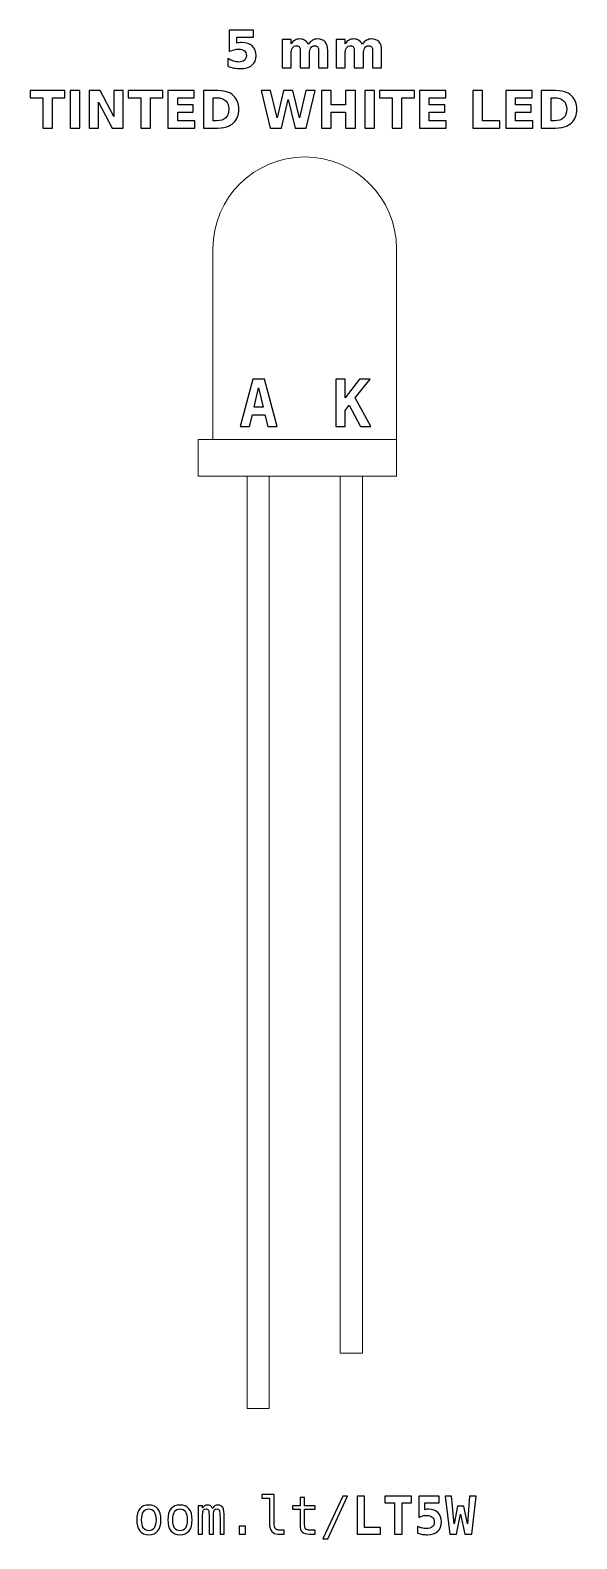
# Model space of a CAD drawing. Header units: centimetres. Extents: x -11.25 to -9.76, y -16.91 to -12.8.
import ezdxf

# ---------------------------------------------------------------- set-up
doc = ezdxf.new("R2010")
doc.units = ezdxf.units.CM
doc.header["$MEASUREMENT"] = 0
doc.layers.add('Layer 1', color=7, linetype='Continuous')

msp = doc.modelspace()

# ---------------------------------------------------------------- linework, layer by layer
at = {"layer": 'Layer 1', "color": 250, "lineweight": 20}
for points in [[(-10.79001, -14.01499), (-10.25001, -14.01499), (-10.25001, -13.91499), (-10.79001, -13.91499), (-10.79001, -14.01499)], [(-10.657, -16.55499), (-10.597, -16.55499), (-10.597, -14.01499), (-10.657, -14.01499), (-10.657, -16.55499)]]:
    msp.add_lwpolyline(points, close=True, dxfattribs=at)
at = {"layer": 'Layer 1', "color": 250}
for points, knots in [([(-10.70573, -12.7996), (-10.70573, -12.7996), (-10.63979, -12.7996), (-10.63979, -12.7996), (-10.63979, -12.7996), (-10.63979, -12.7996), (-10.63979, -12.8191), (-10.63979, -12.8191), (-10.63979, -12.8191), (-10.63979, -12.8191), (-10.68459, -12.8191), (-10.68459, -12.8191), (-10.68459, -12.8191), (-10.68459, -12.8191), (-10.68459, -12.83502), (-10.68459, -12.83502), (-10.68459, -12.83502), (-10.68257, -12.83448), (-10.68054, -12.83406), (-10.6785, -12.83375), (-10.6785, -12.83375), (-10.67645, -12.83344), (-10.67431, -12.8333), (-10.67212, -12.8333), (-10.67212, -12.8333), (-10.65957, -12.8333), (-10.64981, -12.83643), (-10.64282, -12.84271), (-10.64282, -12.84271), (-10.63584, -12.84897), (-10.63236, -12.85771), (-10.63236, -12.86891), (-10.63236, -12.86891), (-10.63236, -12.88003), (-10.63617, -12.88874), (-10.64376, -12.89504), (-10.64376, -12.89504), (-10.65136, -12.90132), (-10.66192, -12.90447), (-10.67542, -12.90447), (-10.67542, -12.90447), (-10.68125, -12.90447), (-10.68704, -12.9039), (-10.69275, -12.90278), (-10.69275, -12.90278), (-10.69847, -12.90165), (-10.70416, -12.89995), (-10.7098, -12.89765), (-10.7098, -12.89765), (-10.7098, -12.89765), (-10.7098, -12.87676), (-10.7098, -12.87676), (-10.7098, -12.87676), (-10.7042, -12.87999), (-10.69889, -12.88239), (-10.69386, -12.88398), (-10.69386, -12.88398), (-10.68882, -12.88561), (-10.68407, -12.88641), (-10.67963, -12.88641), (-10.67963, -12.88641), (-10.67318, -12.88641), (-10.66813, -12.88483), (-10.66443, -12.88168), (-10.66443, -12.88168), (-10.66074, -12.87855), (-10.65888, -12.8743), (-10.65888, -12.86891), (-10.65888, -12.86891), (-10.65888, -12.8635), (-10.66074, -12.85924), (-10.66443, -12.85612), (-10.66443, -12.85612), (-10.66813, -12.85299), (-10.67318, -12.85144), (-10.67963, -12.85144), (-10.67963, -12.85144), (-10.68344, -12.85144), (-10.68751, -12.85193), (-10.69181, -12.85292), (-10.69181, -12.85292), (-10.69614, -12.8539), (-10.70077, -12.85543), (-10.70573, -12.8575), (-10.70573, -12.8575), (-10.70573, -12.8575), (-10.70573, -12.7996), (-10.70573, -12.7996)], [0, 0, 0, 0, 0.0454545, 0.0454545, 0.0454545, 0.0454545, 0.0909091, 0.0909091, 0.0909091, 0.0909091, 0.1363636, 0.1363636, 0.1363636, 0.1363636, 0.1818182, 0.1818182, 0.1818182, 0.1818182, 0.2272727, 0.2272727, 0.2272727, 0.2272727, 0.2727273, 0.2727273, 0.2727273, 0.2727273, 0.3181818, 0.3181818, 0.3181818, 0.3181818, 0.3636364, 0.3636364, 0.3636364, 0.3636364, 0.4090909, 0.4090909, 0.4090909, 0.4090909, 0.4545455, 0.4545455, 0.4545455, 0.4545455, 0.5, 0.5, 0.5, 0.5, 0.5454545, 0.5454545, 0.5454545, 0.5454545, 0.5909091, 0.5909091, 0.5909091, 0.5909091, 0.6363636, 0.6363636, 0.6363636, 0.6363636, 0.6818182, 0.6818182, 0.6818182, 0.6818182, 0.7272727, 0.7272727, 0.7272727, 0.7272727, 0.7727273, 0.7727273, 0.7727273, 0.7727273, 0.8181818, 0.8181818, 0.8181818, 0.8181818, 0.8636364, 0.8636364, 0.8636364, 0.8636364, 0.9090909, 0.9090909, 0.9090909, 0.9090909, 0.9545455, 0.9545455, 0.9545455, 0.9545455, 1, 1, 1, 1]), ([(-10.49, -12.83812), (-10.48687, -12.83335), (-10.48318, -12.8297), (-10.47887, -12.82721), (-10.47887, -12.82721), (-10.47457, -12.82469), (-10.46987, -12.82345), (-10.46472, -12.82345), (-10.46472, -12.82345), (-10.45585, -12.82345), (-10.4491, -12.82618), (-10.44447, -12.83166), (-10.44447, -12.83166), (-10.43983, -12.83711), (-10.4375, -12.84506), (-10.4375, -12.85548), (-10.4375, -12.85548), (-10.4375, -12.85548), (-10.4375, -12.90247), (-10.4375, -12.90247), (-10.4375, -12.90247), (-10.4375, -12.90247), (-10.46232, -12.90247), (-10.46232, -12.90247), (-10.46232, -12.90247), (-10.46232, -12.90247), (-10.46232, -12.86223), (-10.46232, -12.86223), (-10.46232, -12.86223), (-10.46227, -12.86164), (-10.46225, -12.86103), (-10.46222, -12.86037), (-10.46222, -12.86037), (-10.4622, -12.85974), (-10.46218, -12.85882), (-10.46218, -12.85762), (-10.46218, -12.85762), (-10.46218, -12.85216), (-10.46297, -12.84819), (-10.4646, -12.84574), (-10.4646, -12.84574), (-10.4662, -12.84327), (-10.46878, -12.84205), (-10.47236, -12.84205), (-10.47236, -12.84205), (-10.47706, -12.84205), (-10.48066, -12.84398), (-10.48322, -12.84784), (-10.48322, -12.84784), (-10.48576, -12.85169), (-10.48708, -12.85727), (-10.48718, -12.86458), (-10.48718, -12.86458), (-10.48718, -12.86458), (-10.48718, -12.90247), (-10.48718, -12.90247), (-10.48718, -12.90247), (-10.48718, -12.90247), (-10.51199, -12.90247), (-10.51199, -12.90247), (-10.51199, -12.90247), (-10.51199, -12.90247), (-10.51199, -12.86223), (-10.51199, -12.86223), (-10.51199, -12.86223), (-10.51199, -12.85369), (-10.51272, -12.84819), (-10.5142, -12.84574), (-10.5142, -12.84574), (-10.51566, -12.84327), (-10.51827, -12.84205), (-10.52203, -12.84205), (-10.52203, -12.84205), (-10.52678, -12.84205), (-10.53043, -12.844), (-10.53299, -12.84788), (-10.53299, -12.84788), (-10.53555, -12.85176), (-10.53685, -12.85729), (-10.53685, -12.86451), (-10.53685, -12.86451), (-10.53685, -12.86451), (-10.53685, -12.90247), (-10.53685, -12.90247), (-10.53685, -12.90247), (-10.53685, -12.90247), (-10.56166, -12.90247), (-10.56166, -12.90247), (-10.56166, -12.90247), (-10.56166, -12.90247), (-10.56166, -12.82531), (-10.56166, -12.82531), (-10.56166, -12.82531), (-10.56166, -12.82531), (-10.53685, -12.82531), (-10.53685, -12.82531), (-10.53685, -12.82531), (-10.53685, -12.82531), (-10.53685, -12.83662), (-10.53685, -12.83662), (-10.53685, -12.83662), (-10.53381, -12.83224), (-10.53033, -12.82898), (-10.5264, -12.82676), (-10.5264, -12.82676), (-10.52248, -12.82455), (-10.51815, -12.82345), (-10.51342, -12.82345), (-10.51342, -12.82345), (-10.50811, -12.82345), (-10.50338, -12.82474), (-10.49931, -12.82731), (-10.49931, -12.82731), (-10.49522, -12.82989), (-10.49211, -12.83349), (-10.49, -12.83812)], [0, 0, 0, 0, 0.0344828, 0.0344828, 0.0344828, 0.0344828, 0.0689655, 0.0689655, 0.0689655, 0.0689655, 0.1034483, 0.1034483, 0.1034483, 0.1034483, 0.137931, 0.137931, 0.137931, 0.137931, 0.1724138, 0.1724138, 0.1724138, 0.1724138, 0.2068966, 0.2068966, 0.2068966, 0.2068966, 0.2413793, 0.2413793, 0.2413793, 0.2413793, 0.2758621, 0.2758621, 0.2758621, 0.2758621, 0.3103448, 0.3103448, 0.3103448, 0.3103448, 0.3448276, 0.3448276, 0.3448276, 0.3448276, 0.3793103, 0.3793103, 0.3793103, 0.3793103, 0.4137931, 0.4137931, 0.4137931, 0.4137931, 0.4482759, 0.4482759, 0.4482759, 0.4482759, 0.4827586, 0.4827586, 0.4827586, 0.4827586, 0.5172414, 0.5172414, 0.5172414, 0.5172414, 0.5517241, 0.5517241, 0.5517241, 0.5517241, 0.5862069, 0.5862069, 0.5862069, 0.5862069, 0.6206897, 0.6206897, 0.6206897, 0.6206897, 0.6551724, 0.6551724, 0.6551724, 0.6551724, 0.6896552, 0.6896552, 0.6896552, 0.6896552, 0.7241379, 0.7241379, 0.7241379, 0.7241379, 0.7586207, 0.7586207, 0.7586207, 0.7586207, 0.7931034, 0.7931034, 0.7931034, 0.7931034, 0.8275862, 0.8275862, 0.8275862, 0.8275862, 0.862069, 0.862069, 0.862069, 0.862069, 0.8965517, 0.8965517, 0.8965517, 0.8965517, 0.9310345, 0.9310345, 0.9310345, 0.9310345, 0.9655172, 0.9655172, 0.9655172, 0.9655172, 1, 1, 1, 1]), ([(-10.34296, -12.83812), (-10.33983, -12.83335), (-10.33614, -12.8297), (-10.33183, -12.82721), (-10.33183, -12.82721), (-10.32753, -12.82469), (-10.32283, -12.82345), (-10.31768, -12.82345), (-10.31768, -12.82345), (-10.30881, -12.82345), (-10.30206, -12.82618), (-10.29743, -12.83166), (-10.29743, -12.83166), (-10.29279, -12.83711), (-10.29046, -12.84506), (-10.29046, -12.85548), (-10.29046, -12.85548), (-10.29046, -12.85548), (-10.29046, -12.90247), (-10.29046, -12.90247), (-10.29046, -12.90247), (-10.29046, -12.90247), (-10.31528, -12.90247), (-10.31528, -12.90247), (-10.31528, -12.90247), (-10.31528, -12.90247), (-10.31528, -12.86223), (-10.31528, -12.86223), (-10.31528, -12.86223), (-10.31523, -12.86164), (-10.31521, -12.86103), (-10.31518, -12.86037), (-10.31518, -12.86037), (-10.31516, -12.85974), (-10.31514, -12.85882), (-10.31514, -12.85762), (-10.31514, -12.85762), (-10.31514, -12.85216), (-10.31593, -12.84819), (-10.31756, -12.84574), (-10.31756, -12.84574), (-10.31916, -12.84327), (-10.32174, -12.84205), (-10.32532, -12.84205), (-10.32532, -12.84205), (-10.33002, -12.84205), (-10.33362, -12.84398), (-10.33618, -12.84784), (-10.33618, -12.84784), (-10.33872, -12.85169), (-10.34004, -12.85727), (-10.34014, -12.86458), (-10.34014, -12.86458), (-10.34014, -12.86458), (-10.34014, -12.90247), (-10.34014, -12.90247), (-10.34014, -12.90247), (-10.34014, -12.90247), (-10.36495, -12.90247), (-10.36495, -12.90247), (-10.36495, -12.90247), (-10.36495, -12.90247), (-10.36495, -12.86223), (-10.36495, -12.86223), (-10.36495, -12.86223), (-10.36495, -12.85369), (-10.36568, -12.84819), (-10.36716, -12.84574), (-10.36716, -12.84574), (-10.36862, -12.84327), (-10.37123, -12.84205), (-10.37499, -12.84205), (-10.37499, -12.84205), (-10.37974, -12.84205), (-10.38339, -12.844), (-10.38595, -12.84788), (-10.38595, -12.84788), (-10.38851, -12.85176), (-10.38981, -12.85729), (-10.38981, -12.86451), (-10.38981, -12.86451), (-10.38981, -12.86451), (-10.38981, -12.90247), (-10.38981, -12.90247), (-10.38981, -12.90247), (-10.38981, -12.90247), (-10.41462, -12.90247), (-10.41462, -12.90247), (-10.41462, -12.90247), (-10.41462, -12.90247), (-10.41462, -12.82531), (-10.41462, -12.82531), (-10.41462, -12.82531), (-10.41462, -12.82531), (-10.38981, -12.82531), (-10.38981, -12.82531), (-10.38981, -12.82531), (-10.38981, -12.82531), (-10.38981, -12.83662), (-10.38981, -12.83662), (-10.38981, -12.83662), (-10.38677, -12.83224), (-10.38329, -12.82898), (-10.37936, -12.82676), (-10.37936, -12.82676), (-10.37544, -12.82455), (-10.37111, -12.82345), (-10.36638, -12.82345), (-10.36638, -12.82345), (-10.36107, -12.82345), (-10.35634, -12.82474), (-10.35227, -12.82731), (-10.35227, -12.82731), (-10.34818, -12.82989), (-10.34507, -12.83349), (-10.34296, -12.83812)], [0, 0, 0, 0, 0.0344828, 0.0344828, 0.0344828, 0.0344828, 0.0689655, 0.0689655, 0.0689655, 0.0689655, 0.1034483, 0.1034483, 0.1034483, 0.1034483, 0.137931, 0.137931, 0.137931, 0.137931, 0.1724138, 0.1724138, 0.1724138, 0.1724138, 0.2068966, 0.2068966, 0.2068966, 0.2068966, 0.2413793, 0.2413793, 0.2413793, 0.2413793, 0.2758621, 0.2758621, 0.2758621, 0.2758621, 0.3103448, 0.3103448, 0.3103448, 0.3103448, 0.3448276, 0.3448276, 0.3448276, 0.3448276, 0.3793103, 0.3793103, 0.3793103, 0.3793103, 0.4137931, 0.4137931, 0.4137931, 0.4137931, 0.4482759, 0.4482759, 0.4482759, 0.4482759, 0.4827586, 0.4827586, 0.4827586, 0.4827586, 0.5172414, 0.5172414, 0.5172414, 0.5172414, 0.5517241, 0.5517241, 0.5517241, 0.5517241, 0.5862069, 0.5862069, 0.5862069, 0.5862069, 0.6206897, 0.6206897, 0.6206897, 0.6206897, 0.6551724, 0.6551724, 0.6551724, 0.6551724, 0.6896552, 0.6896552, 0.6896552, 0.6896552, 0.7241379, 0.7241379, 0.7241379, 0.7241379, 0.7586207, 0.7586207, 0.7586207, 0.7586207, 0.7931034, 0.7931034, 0.7931034, 0.7931034, 0.8275862, 0.8275862, 0.8275862, 0.8275862, 0.862069, 0.862069, 0.862069, 0.862069, 0.8965517, 0.8965517, 0.8965517, 0.8965517, 0.9310345, 0.9310345, 0.9310345, 0.9310345, 0.9655172, 0.9655172, 0.9655172, 0.9655172, 1, 1, 1, 1]), ([(-11.24791, -12.96385), (-11.24791, -12.96385), (-11.15311, -12.96385), (-11.15311, -12.96385), (-11.15311, -12.96385), (-11.15311, -12.96385), (-11.15311, -12.98391), (-11.15311, -12.98391), (-11.15311, -12.98391), (-11.15311, -12.98391), (-11.18721, -12.98391), (-11.18721, -12.98391), (-11.18721, -12.98391), (-11.18721, -12.98391), (-11.18721, -13.06672), (-11.18721, -13.06672), (-11.18721, -13.06672), (-11.18721, -13.06672), (-11.21374, -13.06672), (-11.21374, -13.06672), (-11.21374, -13.06672), (-11.21374, -13.06672), (-11.21374, -12.98391), (-11.21374, -12.98391), (-11.21374, -12.98391), (-11.21374, -12.98391), (-11.24791, -12.98391), (-11.24791, -12.98391), (-11.24791, -12.98391), (-11.24791, -12.98391), (-11.24791, -12.96385), (-11.24791, -12.96385)], [0, 0, 0, 0, 0.125, 0.125, 0.125, 0.125, 0.25, 0.25, 0.25, 0.25, 0.375, 0.375, 0.375, 0.375, 0.5, 0.5, 0.5, 0.5, 0.625, 0.625, 0.625, 0.625, 0.75, 0.75, 0.75, 0.75, 0.875, 0.875, 0.875, 0.875, 1, 1, 1, 1]), ([(-11.13937, -12.96385), (-11.13937, -12.96385), (-11.11284, -12.96385), (-11.11284, -12.96385), (-11.11284, -12.96385), (-11.11284, -12.96385), (-11.11284, -13.06672), (-11.11284, -13.06672), (-11.11284, -13.06672), (-11.11284, -13.06672), (-11.13937, -13.06672), (-11.13937, -13.06672), (-11.13937, -13.06672), (-11.13937, -13.06672), (-11.13937, -12.96385), (-11.13937, -12.96385)], [0, 0, 0, 0, 0.25, 0.25, 0.25, 0.25, 0.5, 0.5, 0.5, 0.5, 0.75, 0.75, 0.75, 0.75, 1, 1, 1, 1]), ([(-11.08688, -12.96385), (-11.08688, -12.96385), (-11.05725, -12.96385), (-11.05725, -12.96385), (-11.05725, -12.96385), (-11.05725, -12.96385), (-11.01983, -13.03441), (-11.01983, -13.03441), (-11.01983, -13.03441), (-11.01983, -13.03441), (-11.01983, -12.96385), (-11.01983, -12.96385), (-11.01983, -12.96385), (-11.01983, -12.96385), (-10.99469, -12.96385), (-10.99469, -12.96385), (-10.99469, -12.96385), (-10.99469, -12.96385), (-10.99469, -13.06672), (-10.99469, -13.06672), (-10.99469, -13.06672), (-10.99469, -13.06672), (-11.02432, -13.06672), (-11.02432, -13.06672), (-11.02432, -13.06672), (-11.02432, -13.06672), (-11.06174, -12.99616), (-11.06174, -12.99616), (-11.06174, -12.99616), (-11.06174, -12.99616), (-11.06174, -13.06672), (-11.06174, -13.06672), (-11.06174, -13.06672), (-11.06174, -13.06672), (-11.08688, -13.06672), (-11.08688, -13.06672), (-11.08688, -13.06672), (-11.08688, -13.06672), (-11.08688, -12.96385), (-11.08688, -12.96385)], [0, 0, 0, 0, 0.1, 0.1, 0.1, 0.1, 0.2, 0.2, 0.2, 0.2, 0.3, 0.3, 0.3, 0.3, 0.4, 0.4, 0.4, 0.4, 0.5, 0.5, 0.5, 0.5, 0.6, 0.6, 0.6, 0.6, 0.7, 0.7, 0.7, 0.7, 0.8, 0.8, 0.8, 0.8, 0.9, 0.9, 0.9, 0.9, 1, 1, 1, 1]), ([(-10.98107, -12.96385), (-10.98107, -12.96385), (-10.88627, -12.96385), (-10.88627, -12.96385), (-10.88627, -12.96385), (-10.88627, -12.96385), (-10.88627, -12.98391), (-10.88627, -12.98391), (-10.88627, -12.98391), (-10.88627, -12.98391), (-10.92037, -12.98391), (-10.92037, -12.98391), (-10.92037, -12.98391), (-10.92037, -12.98391), (-10.92037, -13.06672), (-10.92037, -13.06672), (-10.92037, -13.06672), (-10.92037, -13.06672), (-10.9469, -13.06672), (-10.9469, -13.06672), (-10.9469, -13.06672), (-10.9469, -13.06672), (-10.9469, -12.98391), (-10.9469, -12.98391), (-10.9469, -12.98391), (-10.9469, -12.98391), (-10.98107, -12.98391), (-10.98107, -12.98391), (-10.98107, -12.98391), (-10.98107, -12.98391), (-10.98107, -12.96385), (-10.98107, -12.96385)], [0, 0, 0, 0, 0.125, 0.125, 0.125, 0.125, 0.25, 0.25, 0.25, 0.25, 0.375, 0.375, 0.375, 0.375, 0.5, 0.5, 0.5, 0.5, 0.625, 0.625, 0.625, 0.625, 0.75, 0.75, 0.75, 0.75, 0.875, 0.875, 0.875, 0.875, 1, 1, 1, 1]), ([(-10.87253, -12.96385), (-10.87253, -12.96385), (-10.80094, -12.96385), (-10.80094, -12.96385), (-10.80094, -12.96385), (-10.80094, -12.96385), (-10.80094, -12.98391), (-10.80094, -12.98391), (-10.80094, -12.98391), (-10.80094, -12.98391), (-10.846, -12.98391), (-10.846, -12.98391), (-10.846, -12.98391), (-10.846, -12.98391), (-10.846, -13.00306), (-10.846, -13.00306), (-10.846, -13.00306), (-10.846, -13.00306), (-10.80365, -13.00306), (-10.80365, -13.00306), (-10.80365, -13.00306), (-10.80365, -13.00306), (-10.80365, -13.02312), (-10.80365, -13.02312), (-10.80365, -13.02312), (-10.80365, -13.02312), (-10.846, -13.02312), (-10.846, -13.02312), (-10.846, -13.02312), (-10.846, -13.02312), (-10.846, -13.04666), (-10.846, -13.04666), (-10.846, -13.04666), (-10.846, -13.04666), (-10.79944, -13.04666), (-10.79944, -13.04666), (-10.79944, -13.04666), (-10.79944, -13.04666), (-10.79944, -13.06672), (-10.79944, -13.06672), (-10.79944, -13.06672), (-10.79944, -13.06672), (-10.87253, -13.06672), (-10.87253, -13.06672), (-10.87253, -13.06672), (-10.87253, -13.06672), (-10.87253, -12.96385), (-10.87253, -12.96385)], [0, 0, 0, 0, 0.0833333, 0.0833333, 0.0833333, 0.0833333, 0.1666667, 0.1666667, 0.1666667, 0.1666667, 0.25, 0.25, 0.25, 0.25, 0.3333333, 0.3333333, 0.3333333, 0.3333333, 0.4166667, 0.4166667, 0.4166667, 0.4166667, 0.5, 0.5, 0.5, 0.5, 0.5833333, 0.5833333, 0.5833333, 0.5833333, 0.6666667, 0.6666667, 0.6666667, 0.6666667, 0.75, 0.75, 0.75, 0.75, 0.8333333, 0.8333333, 0.8333333, 0.8333333, 0.9166667, 0.9166667, 0.9166667, 0.9166667, 1, 1, 1, 1]), ([(-10.77613, -12.96385), (-10.77613, -12.96385), (-10.74814, -12.96385), (-10.74814, -12.96385), (-10.74814, -12.96385), (-10.73253, -12.96385), (-10.72091, -12.96496), (-10.71327, -12.96719), (-10.71327, -12.96719), (-10.70562, -12.96942), (-10.69906, -12.97319), (-10.69358, -12.97853), (-10.69358, -12.97853), (-10.68876, -12.98316), (-10.68519, -12.98852), (-10.68283, -12.99459), (-10.68283, -12.99459), (-10.68051, -13.00063), (-10.67933, -13.0075), (-10.67933, -13.01519), (-10.67933, -13.01519), (-10.67933, -13.02295), (-10.68051, -13.02987), (-10.68283, -13.03596), (-10.68283, -13.03596), (-10.68519, -13.04205), (-10.68876, -13.04741), (-10.69358, -13.05204), (-10.69358, -13.05204), (-10.69911, -13.05738), (-10.70572, -13.06115), (-10.71343, -13.06338), (-10.71343, -13.06338), (-10.72115, -13.06561), (-10.73272, -13.06672), (-10.74814, -13.06672), (-10.74814, -13.06672), (-10.74814, -13.06672), (-10.77613, -13.06672), (-10.77613, -13.06672), (-10.77613, -13.06672), (-10.77613, -13.06672), (-10.77613, -12.96385), (-10.77613, -12.96385)], [0, 0, 0, 0, 0.0909091, 0.0909091, 0.0909091, 0.0909091, 0.1818182, 0.1818182, 0.1818182, 0.1818182, 0.2727273, 0.2727273, 0.2727273, 0.2727273, 0.3636364, 0.3636364, 0.3636364, 0.3636364, 0.4545455, 0.4545455, 0.4545455, 0.4545455, 0.5454545, 0.5454545, 0.5454545, 0.5454545, 0.6363636, 0.6363636, 0.6363636, 0.6363636, 0.7272727, 0.7272727, 0.7272727, 0.7272727, 0.8181818, 0.8181818, 0.8181818, 0.8181818, 0.9090909, 0.9090909, 0.9090909, 0.9090909, 1, 1, 1, 1]), ([(-10.7496, -12.98391), (-10.7496, -12.98391), (-10.7496, -13.04666), (-10.7496, -13.04666), (-10.7496, -13.04666), (-10.7496, -13.04666), (-10.7401, -13.04666), (-10.7401, -13.04666), (-10.7401, -13.04666), (-10.72926, -13.04666), (-10.72098, -13.04398), (-10.71527, -13.03859), (-10.71527, -13.03859), (-10.70955, -13.03323), (-10.70668, -13.02542), (-10.70668, -13.01519), (-10.70668, -13.01519), (-10.70668, -13.00498), (-10.70953, -12.99722), (-10.71522, -12.99191), (-10.71522, -12.99191), (-10.72091, -12.98657), (-10.72921, -12.98391), (-10.7401, -12.98391), (-10.7401, -12.98391), (-10.7401, -12.98391), (-10.7496, -12.98391), (-10.7496, -12.98391)], [0, 0, 0, 0, 0.1428571, 0.1428571, 0.1428571, 0.1428571, 0.2857143, 0.2857143, 0.2857143, 0.2857143, 0.4285714, 0.4285714, 0.4285714, 0.4285714, 0.5714286, 0.5714286, 0.5714286, 0.5714286, 0.7142857, 0.7142857, 0.7142857, 0.7142857, 0.8571429, 0.8571429, 0.8571429, 0.8571429, 1, 1, 1, 1]), ([(-10.61863, -12.96385), (-10.61863, -12.96385), (-10.59321, -12.96385), (-10.59321, -12.96385), (-10.59321, -12.96385), (-10.59321, -12.96385), (-10.57543, -13.03862), (-10.57543, -13.03862), (-10.57543, -13.03862), (-10.57543, -13.03862), (-10.55779, -12.96385), (-10.55779, -12.96385), (-10.55779, -12.96385), (-10.55779, -12.96385), (-10.53222, -12.96385), (-10.53222, -12.96385), (-10.53222, -12.96385), (-10.53222, -12.96385), (-10.51459, -13.03862), (-10.51459, -13.03862), (-10.51459, -13.03862), (-10.51459, -13.03862), (-10.49681, -12.96385), (-10.49681, -12.96385), (-10.49681, -12.96385), (-10.49681, -12.96385), (-10.47159, -12.96385), (-10.47159, -12.96385), (-10.47159, -12.96385), (-10.47159, -12.96385), (-10.49584, -13.06672), (-10.49584, -13.06672), (-10.49584, -13.06672), (-10.49584, -13.06672), (-10.52644, -13.06672), (-10.52644, -13.06672), (-10.52644, -13.06672), (-10.52644, -13.06672), (-10.54511, -12.98852), (-10.54511, -12.98852), (-10.54511, -12.98852), (-10.54511, -12.98852), (-10.56357, -13.06672), (-10.56357, -13.06672), (-10.56357, -13.06672), (-10.56357, -13.06672), (-10.59417, -13.06672), (-10.59417, -13.06672), (-10.59417, -13.06672), (-10.59417, -13.06672), (-10.61863, -12.96385), (-10.61863, -12.96385)], [0, 0, 0, 0, 0.0769231, 0.0769231, 0.0769231, 0.0769231, 0.1538462, 0.1538462, 0.1538462, 0.1538462, 0.2307692, 0.2307692, 0.2307692, 0.2307692, 0.3076923, 0.3076923, 0.3076923, 0.3076923, 0.3846154, 0.3846154, 0.3846154, 0.3846154, 0.4615385, 0.4615385, 0.4615385, 0.4615385, 0.5384615, 0.5384615, 0.5384615, 0.5384615, 0.6153846, 0.6153846, 0.6153846, 0.6153846, 0.6923077, 0.6923077, 0.6923077, 0.6923077, 0.7692308, 0.7692308, 0.7692308, 0.7692308, 0.8461538, 0.8461538, 0.8461538, 0.8461538, 0.9230769, 0.9230769, 0.9230769, 0.9230769, 1, 1, 1, 1]), ([(-10.45424, -12.96385), (-10.45424, -12.96385), (-10.42771, -12.96385), (-10.42771, -12.96385), (-10.42771, -12.96385), (-10.42771, -12.96385), (-10.42771, -13.00306), (-10.42771, -13.00306), (-10.42771, -13.00306), (-10.42771, -13.00306), (-10.38858, -13.00306), (-10.38858, -13.00306), (-10.38858, -13.00306), (-10.38858, -13.00306), (-10.38858, -12.96385), (-10.38858, -12.96385), (-10.38858, -12.96385), (-10.38858, -12.96385), (-10.36205, -12.96385), (-10.36205, -12.96385), (-10.36205, -12.96385), (-10.36205, -12.96385), (-10.36205, -13.06672), (-10.36205, -13.06672), (-10.36205, -13.06672), (-10.36205, -13.06672), (-10.38858, -13.06672), (-10.38858, -13.06672), (-10.38858, -13.06672), (-10.38858, -13.06672), (-10.38858, -13.02312), (-10.38858, -13.02312), (-10.38858, -13.02312), (-10.38858, -13.02312), (-10.42771, -13.02312), (-10.42771, -13.02312), (-10.42771, -13.02312), (-10.42771, -13.02312), (-10.42771, -13.06672), (-10.42771, -13.06672), (-10.42771, -13.06672), (-10.42771, -13.06672), (-10.45424, -13.06672), (-10.45424, -13.06672), (-10.45424, -13.06672), (-10.45424, -13.06672), (-10.45424, -12.96385), (-10.45424, -12.96385)], [0, 0, 0, 0, 0.0833333, 0.0833333, 0.0833333, 0.0833333, 0.1666667, 0.1666667, 0.1666667, 0.1666667, 0.25, 0.25, 0.25, 0.25, 0.3333333, 0.3333333, 0.3333333, 0.3333333, 0.4166667, 0.4166667, 0.4166667, 0.4166667, 0.5, 0.5, 0.5, 0.5, 0.5833333, 0.5833333, 0.5833333, 0.5833333, 0.6666667, 0.6666667, 0.6666667, 0.6666667, 0.75, 0.75, 0.75, 0.75, 0.8333333, 0.8333333, 0.8333333, 0.8333333, 0.9166667, 0.9166667, 0.9166667, 0.9166667, 1, 1, 1, 1]), ([(-10.33615, -12.96385), (-10.33615, -12.96385), (-10.30962, -12.96385), (-10.30962, -12.96385), (-10.30962, -12.96385), (-10.30962, -12.96385), (-10.30962, -13.06672), (-10.30962, -13.06672), (-10.30962, -13.06672), (-10.30962, -13.06672), (-10.33615, -13.06672), (-10.33615, -13.06672), (-10.33615, -13.06672), (-10.33615, -13.06672), (-10.33615, -12.96385), (-10.33615, -12.96385)], [0, 0, 0, 0, 0.25, 0.25, 0.25, 0.25, 0.5, 0.5, 0.5, 0.5, 0.75, 0.75, 0.75, 0.75, 1, 1, 1, 1]), ([(-10.29594, -12.96385), (-10.29594, -12.96385), (-10.20114, -12.96385), (-10.20114, -12.96385), (-10.20114, -12.96385), (-10.20114, -12.96385), (-10.20114, -12.98391), (-10.20114, -12.98391), (-10.20114, -12.98391), (-10.20114, -12.98391), (-10.23524, -12.98391), (-10.23524, -12.98391), (-10.23524, -12.98391), (-10.23524, -12.98391), (-10.23524, -13.06672), (-10.23524, -13.06672), (-10.23524, -13.06672), (-10.23524, -13.06672), (-10.26177, -13.06672), (-10.26177, -13.06672), (-10.26177, -13.06672), (-10.26177, -13.06672), (-10.26177, -12.98391), (-10.26177, -12.98391), (-10.26177, -12.98391), (-10.26177, -12.98391), (-10.29594, -12.98391), (-10.29594, -12.98391), (-10.29594, -12.98391), (-10.29594, -12.98391), (-10.29594, -12.96385), (-10.29594, -12.96385)], [0, 0, 0, 0, 0.125, 0.125, 0.125, 0.125, 0.25, 0.25, 0.25, 0.25, 0.375, 0.375, 0.375, 0.375, 0.5, 0.5, 0.5, 0.5, 0.625, 0.625, 0.625, 0.625, 0.75, 0.75, 0.75, 0.75, 0.875, 0.875, 0.875, 0.875, 1, 1, 1, 1]), ([(-10.1874, -12.96385), (-10.1874, -12.96385), (-10.11581, -12.96385), (-10.11581, -12.96385), (-10.11581, -12.96385), (-10.11581, -12.96385), (-10.11581, -12.98391), (-10.11581, -12.98391), (-10.11581, -12.98391), (-10.11581, -12.98391), (-10.16087, -12.98391), (-10.16087, -12.98391), (-10.16087, -12.98391), (-10.16087, -12.98391), (-10.16087, -13.00306), (-10.16087, -13.00306), (-10.16087, -13.00306), (-10.16087, -13.00306), (-10.11852, -13.00306), (-10.11852, -13.00306), (-10.11852, -13.00306), (-10.11852, -13.00306), (-10.11852, -13.02312), (-10.11852, -13.02312), (-10.11852, -13.02312), (-10.11852, -13.02312), (-10.16087, -13.02312), (-10.16087, -13.02312), (-10.16087, -13.02312), (-10.16087, -13.02312), (-10.16087, -13.04666), (-10.16087, -13.04666), (-10.16087, -13.04666), (-10.16087, -13.04666), (-10.11431, -13.04666), (-10.11431, -13.04666), (-10.11431, -13.04666), (-10.11431, -13.04666), (-10.11431, -13.06672), (-10.11431, -13.06672), (-10.11431, -13.06672), (-10.11431, -13.06672), (-10.1874, -13.06672), (-10.1874, -13.06672), (-10.1874, -13.06672), (-10.1874, -13.06672), (-10.1874, -12.96385), (-10.1874, -12.96385)], [0, 0, 0, 0, 0.0833333, 0.0833333, 0.0833333, 0.0833333, 0.1666667, 0.1666667, 0.1666667, 0.1666667, 0.25, 0.25, 0.25, 0.25, 0.3333333, 0.3333333, 0.3333333, 0.3333333, 0.4166667, 0.4166667, 0.4166667, 0.4166667, 0.5, 0.5, 0.5, 0.5, 0.5833333, 0.5833333, 0.5833333, 0.5833333, 0.6666667, 0.6666667, 0.6666667, 0.6666667, 0.75, 0.75, 0.75, 0.75, 0.8333333, 0.8333333, 0.8333333, 0.8333333, 0.9166667, 0.9166667, 0.9166667, 0.9166667, 1, 1, 1, 1]), ([(-10.04187, -12.96385), (-10.04187, -12.96385), (-10.01534, -12.96385), (-10.01534, -12.96385), (-10.01534, -12.96385), (-10.01534, -12.96385), (-10.01534, -13.04666), (-10.01534, -13.04666), (-10.01534, -13.04666), (-10.01534, -13.04666), (-9.96878, -13.04666), (-9.96878, -13.04666), (-9.96878, -13.04666), (-9.96878, -13.04666), (-9.96878, -13.06672), (-9.96878, -13.06672), (-9.96878, -13.06672), (-9.96878, -13.06672), (-10.04187, -13.06672), (-10.04187, -13.06672), (-10.04187, -13.06672), (-10.04187, -13.06672), (-10.04187, -12.96385), (-10.04187, -12.96385)], [0, 0, 0, 0, 0.1666667, 0.1666667, 0.1666667, 0.1666667, 0.3333333, 0.3333333, 0.3333333, 0.3333333, 0.5, 0.5, 0.5, 0.5, 0.6666667, 0.6666667, 0.6666667, 0.6666667, 0.8333333, 0.8333333, 0.8333333, 0.8333333, 1, 1, 1, 1]), ([(-9.95196, -12.96385), (-9.95196, -12.96385), (-9.88037, -12.96385), (-9.88037, -12.96385), (-9.88037, -12.96385), (-9.88037, -12.96385), (-9.88037, -12.98391), (-9.88037, -12.98391), (-9.88037, -12.98391), (-9.88037, -12.98391), (-9.92543, -12.98391), (-9.92543, -12.98391), (-9.92543, -12.98391), (-9.92543, -12.98391), (-9.92543, -13.00306), (-9.92543, -13.00306), (-9.92543, -13.00306), (-9.92543, -13.00306), (-9.88308, -13.00306), (-9.88308, -13.00306), (-9.88308, -13.00306), (-9.88308, -13.00306), (-9.88308, -13.02312), (-9.88308, -13.02312), (-9.88308, -13.02312), (-9.88308, -13.02312), (-9.92543, -13.02312), (-9.92543, -13.02312), (-9.92543, -13.02312), (-9.92543, -13.02312), (-9.92543, -13.04666), (-9.92543, -13.04666), (-9.92543, -13.04666), (-9.92543, -13.04666), (-9.87887, -13.04666), (-9.87887, -13.04666), (-9.87887, -13.04666), (-9.87887, -13.04666), (-9.87887, -13.06672), (-9.87887, -13.06672), (-9.87887, -13.06672), (-9.87887, -13.06672), (-9.95196, -13.06672), (-9.95196, -13.06672), (-9.95196, -13.06672), (-9.95196, -13.06672), (-9.95196, -12.96385), (-9.95196, -12.96385)], [0, 0, 0, 0, 0.0833333, 0.0833333, 0.0833333, 0.0833333, 0.1666667, 0.1666667, 0.1666667, 0.1666667, 0.25, 0.25, 0.25, 0.25, 0.3333333, 0.3333333, 0.3333333, 0.3333333, 0.4166667, 0.4166667, 0.4166667, 0.4166667, 0.5, 0.5, 0.5, 0.5, 0.5833333, 0.5833333, 0.5833333, 0.5833333, 0.6666667, 0.6666667, 0.6666667, 0.6666667, 0.75, 0.75, 0.75, 0.75, 0.8333333, 0.8333333, 0.8333333, 0.8333333, 0.9166667, 0.9166667, 0.9166667, 0.9166667, 1, 1, 1, 1]), ([(-9.85556, -12.96385), (-9.85556, -12.96385), (-9.82757, -12.96385), (-9.82757, -12.96385), (-9.82757, -12.96385), (-9.81196, -12.96385), (-9.80034, -12.96496), (-9.7927, -12.96719), (-9.7927, -12.96719), (-9.78505, -12.96942), (-9.77849, -12.97319), (-9.77301, -12.97853), (-9.77301, -12.97853), (-9.76819, -12.98316), (-9.76462, -12.98852), (-9.76226, -12.99459), (-9.76226, -12.99459), (-9.75994, -13.00063), (-9.75876, -13.0075), (-9.75876, -13.01519), (-9.75876, -13.01519), (-9.75876, -13.02295), (-9.75994, -13.02987), (-9.76226, -13.03596), (-9.76226, -13.03596), (-9.76462, -13.04205), (-9.76819, -13.04741), (-9.77301, -13.05204), (-9.77301, -13.05204), (-9.77854, -13.05738), (-9.78515, -13.06115), (-9.79286, -13.06338), (-9.79286, -13.06338), (-9.80058, -13.06561), (-9.81215, -13.06672), (-9.82757, -13.06672), (-9.82757, -13.06672), (-9.82757, -13.06672), (-9.85556, -13.06672), (-9.85556, -13.06672), (-9.85556, -13.06672), (-9.85556, -13.06672), (-9.85556, -12.96385), (-9.85556, -12.96385)], [0, 0, 0, 0, 0.0909091, 0.0909091, 0.0909091, 0.0909091, 0.1818182, 0.1818182, 0.1818182, 0.1818182, 0.2727273, 0.2727273, 0.2727273, 0.2727273, 0.3636364, 0.3636364, 0.3636364, 0.3636364, 0.4545455, 0.4545455, 0.4545455, 0.4545455, 0.5454545, 0.5454545, 0.5454545, 0.5454545, 0.6363636, 0.6363636, 0.6363636, 0.6363636, 0.7272727, 0.7272727, 0.7272727, 0.7272727, 0.8181818, 0.8181818, 0.8181818, 0.8181818, 0.9090909, 0.9090909, 0.9090909, 0.9090909, 1, 1, 1, 1]), ([(-9.82903, -12.98391), (-9.82903, -12.98391), (-9.82903, -13.04666), (-9.82903, -13.04666), (-9.82903, -13.04666), (-9.82903, -13.04666), (-9.81953, -13.04666), (-9.81953, -13.04666), (-9.81953, -13.04666), (-9.80869, -13.04666), (-9.80041, -13.04398), (-9.7947, -13.03859), (-9.7947, -13.03859), (-9.78898, -13.03323), (-9.78611, -13.02542), (-9.78611, -13.01519), (-9.78611, -13.01519), (-9.78611, -13.00498), (-9.78896, -12.99722), (-9.79465, -12.99191), (-9.79465, -12.99191), (-9.80034, -12.98657), (-9.80864, -12.98391), (-9.81953, -12.98391), (-9.81953, -12.98391), (-9.81953, -12.98391), (-9.82903, -12.98391), (-9.82903, -12.98391)], [0, 0, 0, 0, 0.1428571, 0.1428571, 0.1428571, 0.1428571, 0.2857143, 0.2857143, 0.2857143, 0.2857143, 0.4285714, 0.4285714, 0.4285714, 0.4285714, 0.5714286, 0.5714286, 0.5714286, 0.5714286, 0.7142857, 0.7142857, 0.7142857, 0.7142857, 0.8571429, 0.8571429, 0.8571429, 0.8571429, 1, 1, 1, 1]), ([(-10.64111, -13.75069), (-10.64111, -13.75069), (-10.61003, -13.75069), (-10.61003, -13.75069), (-10.61003, -13.75069), (-10.61003, -13.75069), (-10.57532, -13.87928), (-10.57532, -13.87928), (-10.57532, -13.87928), (-10.57532, -13.87928), (-10.60072, -13.87928), (-10.60072, -13.87928), (-10.60072, -13.87928), (-10.60072, -13.87928), (-10.60865, -13.8475), (-10.60865, -13.8475), (-10.60865, -13.8475), (-10.60865, -13.8475), (-10.64267, -13.8475), (-10.64267, -13.8475), (-10.64267, -13.8475), (-10.64267, -13.8475), (-10.65043, -13.87928), (-10.65043, -13.87928), (-10.65043, -13.87928), (-10.65043, -13.87928), (-10.67583, -13.87928), (-10.67583, -13.87928), (-10.67583, -13.87928), (-10.67583, -13.87928), (-10.64111, -13.75069), (-10.64111, -13.75069)], [0, 0, 0, 0, 0.125, 0.125, 0.125, 0.125, 0.25, 0.25, 0.25, 0.25, 0.375, 0.375, 0.375, 0.375, 0.5, 0.5, 0.5, 0.5, 0.625, 0.625, 0.625, 0.625, 0.75, 0.75, 0.75, 0.75, 0.875, 0.875, 0.875, 0.875, 1, 1, 1, 1]), ([(-10.41568, -13.75069), (-10.41568, -13.75069), (-10.39028, -13.75069), (-10.39028, -13.75069), (-10.39028, -13.75069), (-10.39028, -13.75069), (-10.39028, -13.80149), (-10.39028, -13.80149), (-10.39028, -13.80149), (-10.39028, -13.80149), (-10.35047, -13.75069), (-10.35047, -13.75069), (-10.35047, -13.75069), (-10.35047, -13.75069), (-10.32172, -13.75069), (-10.32172, -13.75069), (-10.32172, -13.75069), (-10.32172, -13.75069), (-10.36229, -13.80135), (-10.36229, -13.80135), (-10.36229, -13.80135), (-10.36229, -13.80135), (-10.32025, -13.87928), (-10.32025, -13.87928), (-10.32025, -13.87928), (-10.32025, -13.87928), (-10.3485, -13.87928), (-10.3485, -13.87928), (-10.3485, -13.87928), (-10.3485, -13.87928), (-10.37899, -13.82139), (-10.37899, -13.82139), (-10.37899, -13.82139), (-10.37899, -13.82139), (-10.39028, -13.83571), (-10.39028, -13.83571), (-10.39028, -13.83571), (-10.39028, -13.83571), (-10.39028, -13.87928), (-10.39028, -13.87928), (-10.39028, -13.87928), (-10.39028, -13.87928), (-10.41568, -13.87928), (-10.41568, -13.87928), (-10.41568, -13.87928), (-10.41568, -13.87928), (-10.41568, -13.75069), (-10.41568, -13.75069)], [0, 0, 0, 0, 0.0833333, 0.0833333, 0.0833333, 0.0833333, 0.1666667, 0.1666667, 0.1666667, 0.1666667, 0.25, 0.25, 0.25, 0.25, 0.3333333, 0.3333333, 0.3333333, 0.3333333, 0.4166667, 0.4166667, 0.4166667, 0.4166667, 0.5, 0.5, 0.5, 0.5, 0.5833333, 0.5833333, 0.5833333, 0.5833333, 0.6666667, 0.6666667, 0.6666667, 0.6666667, 0.75, 0.75, 0.75, 0.75, 0.8333333, 0.8333333, 0.8333333, 0.8333333, 0.9166667, 0.9166667, 0.9166667, 0.9166667, 1, 1, 1, 1]), ([(-10.62562, -13.77395), (-10.62562, -13.77395), (-10.63758, -13.82657), (-10.63758, -13.82657), (-10.63758, -13.82657), (-10.63758, -13.82657), (-10.61356, -13.82657), (-10.61356, -13.82657), (-10.61356, -13.82657), (-10.61356, -13.82657), (-10.62562, -13.77395), (-10.62562, -13.77395)], [0, 0, 0, 0, 0.3333333, 0.3333333, 0.3333333, 0.3333333, 0.6666667, 0.6666667, 0.6666667, 0.6666667, 1, 1, 1, 1]), ([(-10.5834, -16.86946), (-10.5834, -16.87515), (-10.58237, -16.87943), (-10.58028, -16.88232), (-10.58028, -16.88232), (-10.57818, -16.88521), (-10.5751, -16.88667), (-10.57101, -16.88667), (-10.57101, -16.88667), (-10.57101, -16.88667), (-10.55619, -16.88667), (-10.55619, -16.88667), (-10.55619, -16.88667), (-10.55619, -16.88667), (-10.55619, -16.89742), (-10.55619, -16.89742), (-10.55619, -16.89742), (-10.55619, -16.89742), (-10.57223, -16.89742), (-10.57223, -16.89742), (-10.57223, -16.89742), (-10.57983, -16.89742), (-10.58568, -16.89497), (-10.58985, -16.89011), (-10.58985, -16.89011), (-10.59401, -16.88524), (-10.59608, -16.87835), (-10.59608, -16.86946), (-10.59608, -16.86946), (-10.59608, -16.86946), (-10.59608, -16.79937), (-10.59608, -16.79937), (-10.59608, -16.79937), (-10.59608, -16.79937), (-10.6164, -16.79937), (-10.6164, -16.79937), (-10.6164, -16.79937), (-10.6164, -16.79937), (-10.6164, -16.78945), (-10.6164, -16.78945), (-10.6164, -16.78945), (-10.6164, -16.78945), (-10.5834, -16.78945), (-10.5834, -16.78945), (-10.5834, -16.78945), (-10.5834, -16.78945), (-10.5834, -16.86946), (-10.5834, -16.86946)], [0, 0, 0, 0, 0.0833333, 0.0833333, 0.0833333, 0.0833333, 0.1666667, 0.1666667, 0.1666667, 0.1666667, 0.25, 0.25, 0.25, 0.25, 0.3333333, 0.3333333, 0.3333333, 0.3333333, 0.4166667, 0.4166667, 0.4166667, 0.4166667, 0.5, 0.5, 0.5, 0.5, 0.5833333, 0.5833333, 0.5833333, 0.5833333, 0.6666667, 0.6666667, 0.6666667, 0.6666667, 0.75, 0.75, 0.75, 0.75, 0.8333333, 0.8333333, 0.8333333, 0.8333333, 0.9166667, 0.9166667, 0.9166667, 0.9166667, 1, 1, 1, 1]), ([(-10.50017, -16.79834), (-10.50017, -16.79834), (-10.50017, -16.82026), (-10.50017, -16.82026), (-10.50017, -16.82026), (-10.50017, -16.82026), (-10.47136, -16.82026), (-10.47136, -16.82026), (-10.47136, -16.82026), (-10.47136, -16.82026), (-10.47136, -16.83011), (-10.47136, -16.83011), (-10.47136, -16.83011), (-10.47136, -16.83011), (-10.50017, -16.83011), (-10.50017, -16.83011), (-10.50017, -16.83011), (-10.50017, -16.83011), (-10.50017, -16.872), (-10.50017, -16.872), (-10.50017, -16.872), (-10.50017, -16.87769), (-10.49909, -16.88166), (-10.49692, -16.8839), (-10.49692, -16.8839), (-10.49476, -16.88615), (-10.491, -16.88728), (-10.48564, -16.88728), (-10.48564, -16.88728), (-10.48564, -16.88728), (-10.47136, -16.88728), (-10.47136, -16.88728), (-10.47136, -16.88728), (-10.47136, -16.88728), (-10.47136, -16.89742), (-10.47136, -16.89742), (-10.47136, -16.89742), (-10.47136, -16.89742), (-10.48686, -16.89742), (-10.48686, -16.89742), (-10.48686, -16.89742), (-10.49638, -16.89742), (-10.50309, -16.89552), (-10.50699, -16.89171), (-10.50699, -16.89171), (-10.51089, -16.8879), (-10.51285, -16.88131), (-10.51285, -16.872), (-10.51285, -16.872), (-10.51285, -16.872), (-10.51285, -16.83011), (-10.51285, -16.83011), (-10.51285, -16.83011), (-10.51285, -16.83011), (-10.53345, -16.83011), (-10.53345, -16.83011), (-10.53345, -16.83011), (-10.53345, -16.83011), (-10.53345, -16.82026), (-10.53345, -16.82026), (-10.53345, -16.82026), (-10.53345, -16.82026), (-10.51285, -16.82026), (-10.51285, -16.82026), (-10.51285, -16.82026), (-10.51285, -16.82026), (-10.51285, -16.79834), (-10.51285, -16.79834), (-10.51285, -16.79834), (-10.51285, -16.79834), (-10.50017, -16.79834), (-10.50017, -16.79834)], [0, 0, 0, 0, 0.0555556, 0.0555556, 0.0555556, 0.0555556, 0.1111111, 0.1111111, 0.1111111, 0.1111111, 0.1666667, 0.1666667, 0.1666667, 0.1666667, 0.2222222, 0.2222222, 0.2222222, 0.2222222, 0.2777778, 0.2777778, 0.2777778, 0.2777778, 0.3333333, 0.3333333, 0.3333333, 0.3333333, 0.3888889, 0.3888889, 0.3888889, 0.3888889, 0.4444444, 0.4444444, 0.4444444, 0.4444444, 0.5, 0.5, 0.5, 0.5, 0.5555556, 0.5555556, 0.5555556, 0.5555556, 0.6111111, 0.6111111, 0.6111111, 0.6111111, 0.6666667, 0.6666667, 0.6666667, 0.6666667, 0.7222222, 0.7222222, 0.7222222, 0.7222222, 0.7777778, 0.7777778, 0.7777778, 0.7777778, 0.8333333, 0.8333333, 0.8333333, 0.8333333, 0.8888889, 0.8888889, 0.8888889, 0.8888889, 0.9444444, 0.9444444, 0.9444444, 0.9444444, 1, 1, 1, 1]), ([(-10.39626, -16.79455), (-10.39626, -16.79455), (-10.38317, -16.79455), (-10.38317, -16.79455), (-10.38317, -16.79455), (-10.38317, -16.79455), (-10.43733, -16.91052), (-10.43733, -16.91052), (-10.43733, -16.91052), (-10.43733, -16.91052), (-10.4505, -16.91052), (-10.4505, -16.91052), (-10.4505, -16.91052), (-10.4505, -16.91052), (-10.39626, -16.79455), (-10.39626, -16.79455)], [0, 0, 0, 0, 0.25, 0.25, 0.25, 0.25, 0.5, 0.5, 0.5, 0.5, 0.75, 0.75, 0.75, 0.75, 1, 1, 1, 1]), ([(-10.35708, -16.89742), (-10.35708, -16.89742), (-10.35708, -16.79455), (-10.35708, -16.79455), (-10.35708, -16.79455), (-10.35708, -16.79455), (-10.33676, -16.79455), (-10.33676, -16.79455), (-10.33676, -16.79455), (-10.33676, -16.79455), (-10.33676, -16.8795), (-10.33676, -16.8795), (-10.33676, -16.8795), (-10.33676, -16.8795), (-10.29328, -16.8795), (-10.29328, -16.8795), (-10.29328, -16.8795), (-10.29328, -16.8795), (-10.29328, -16.89742), (-10.29328, -16.89742), (-10.29328, -16.89742), (-10.29328, -16.89742), (-10.35708, -16.89742), (-10.35708, -16.89742)], [0, 0, 0, 0, 0.1666667, 0.1666667, 0.1666667, 0.1666667, 0.3333333, 0.3333333, 0.3333333, 0.3333333, 0.5, 0.5, 0.5, 0.5, 0.6666667, 0.6666667, 0.6666667, 0.6666667, 0.8333333, 0.8333333, 0.8333333, 0.8333333, 1, 1, 1, 1]), ([(-10.235, -16.89742), (-10.235, -16.89742), (-10.25532, -16.89742), (-10.25532, -16.89742), (-10.25532, -16.89742), (-10.25532, -16.89742), (-10.25532, -16.81233), (-10.25532, -16.81233), (-10.25532, -16.81233), (-10.25532, -16.81233), (-10.28142, -16.81233), (-10.28142, -16.81233), (-10.28142, -16.81233), (-10.28142, -16.81233), (-10.28142, -16.79455), (-10.28142, -16.79455), (-10.28142, -16.79455), (-10.28142, -16.79455), (-10.20889, -16.79455), (-10.20889, -16.79455), (-10.20889, -16.79455), (-10.20889, -16.79455), (-10.20889, -16.81233), (-10.20889, -16.81233), (-10.20889, -16.81233), (-10.20889, -16.81233), (-10.235, -16.81233), (-10.235, -16.81233), (-10.235, -16.81233), (-10.235, -16.81233), (-10.235, -16.89742), (-10.235, -16.89742)], [0, 0, 0, 0, 0.125, 0.125, 0.125, 0.125, 0.25, 0.25, 0.25, 0.25, 0.375, 0.375, 0.375, 0.375, 0.5, 0.5, 0.5, 0.5, 0.625, 0.625, 0.625, 0.625, 0.75, 0.75, 0.75, 0.75, 0.875, 0.875, 0.875, 0.875, 1, 1, 1, 1]), ([(-10.18939, -16.79455), (-10.18939, -16.79455), (-10.13351, -16.79455), (-10.13351, -16.79455), (-10.13351, -16.79455), (-10.13351, -16.79455), (-10.13351, -16.81247), (-10.13351, -16.81247), (-10.13351, -16.81247), (-10.13351, -16.81247), (-10.17293, -16.81247), (-10.17293, -16.81247), (-10.17293, -16.81247), (-10.17293, -16.81247), (-10.17293, -16.83155), (-10.17293, -16.83155), (-10.17293, -16.83155), (-10.17128, -16.83091), (-10.1695, -16.83044), (-10.16761, -16.83013), (-10.16761, -16.83013), (-10.16573, -16.82983), (-10.16373, -16.82969), (-10.16162, -16.82969), (-10.16162, -16.82969), (-10.15143, -16.82969), (-10.14316, -16.83291), (-10.13681, -16.83933), (-10.13681, -16.83933), (-10.13048, -16.84577), (-10.1273, -16.85412), (-10.1273, -16.86442), (-10.1273, -16.86442), (-10.1273, -16.87522), (-10.13074, -16.88373), (-10.1376, -16.89001), (-10.1376, -16.89001), (-10.14447, -16.89629), (-10.15383, -16.89942), (-10.16569, -16.89942), (-10.16569, -16.89942), (-10.17008, -16.89942), (-10.17455, -16.89904), (-10.17904, -16.89831), (-10.17904, -16.89831), (-10.18354, -16.89758), (-10.18815, -16.89648), (-10.19283, -16.895), (-10.19283, -16.895), (-10.19283, -16.895), (-10.19283, -16.87668), (-10.19283, -16.87668), (-10.19283, -16.87668), (-10.18902, -16.87856), (-10.18509, -16.87997), (-10.18109, -16.88091), (-10.18109, -16.88091), (-10.17707, -16.88185), (-10.17302, -16.88232), (-10.16898, -16.88232), (-10.16898, -16.88232), (-10.16183, -16.88232), (-10.15637, -16.88079), (-10.15266, -16.87774), (-10.15266, -16.87774), (-10.14894, -16.87468), (-10.14708, -16.87026), (-10.14708, -16.86442), (-10.14708, -16.86442), (-10.14708, -16.85904), (-10.14894, -16.85473), (-10.15263, -16.85149), (-10.15263, -16.85149), (-10.15633, -16.84827), (-10.16126, -16.84664), (-10.1674, -16.84664), (-10.1674, -16.84664), (-10.17105, -16.84664), (-10.17467, -16.84709), (-10.17834, -16.84798), (-10.17834, -16.84798), (-10.18198, -16.84888), (-10.18568, -16.85024), (-10.18939, -16.85203), (-10.18939, -16.85203), (-10.18939, -16.85203), (-10.18939, -16.79455), (-10.18939, -16.79455)], [0, 0, 0, 0, 0.0454545, 0.0454545, 0.0454545, 0.0454545, 0.0909091, 0.0909091, 0.0909091, 0.0909091, 0.1363636, 0.1363636, 0.1363636, 0.1363636, 0.1818182, 0.1818182, 0.1818182, 0.1818182, 0.2272727, 0.2272727, 0.2272727, 0.2272727, 0.2727273, 0.2727273, 0.2727273, 0.2727273, 0.3181818, 0.3181818, 0.3181818, 0.3181818, 0.3636364, 0.3636364, 0.3636364, 0.3636364, 0.4090909, 0.4090909, 0.4090909, 0.4090909, 0.4545455, 0.4545455, 0.4545455, 0.4545455, 0.5, 0.5, 0.5, 0.5, 0.5454545, 0.5454545, 0.5454545, 0.5454545, 0.5909091, 0.5909091, 0.5909091, 0.5909091, 0.6363636, 0.6363636, 0.6363636, 0.6363636, 0.6818182, 0.6818182, 0.6818182, 0.6818182, 0.7272727, 0.7272727, 0.7272727, 0.7272727, 0.7727273, 0.7727273, 0.7727273, 0.7727273, 0.8181818, 0.8181818, 0.8181818, 0.8181818, 0.8636364, 0.8636364, 0.8636364, 0.8636364, 0.9090909, 0.9090909, 0.9090909, 0.9090909, 0.9545455, 0.9545455, 0.9545455, 0.9545455, 1, 1, 1, 1]), ([(-10.11773, -16.79455), (-10.11773, -16.79455), (-10.09995, -16.79455), (-10.09995, -16.79455), (-10.09995, -16.79455), (-10.09995, -16.79455), (-10.09259, -16.87007), (-10.09259, -16.87007), (-10.09259, -16.87007), (-10.09259, -16.87007), (-10.0837, -16.82122), (-10.0837, -16.82122), (-10.0837, -16.82122), (-10.0837, -16.82122), (-10.06681, -16.82122), (-10.06681, -16.82122), (-10.06681, -16.82122), (-10.06681, -16.82122), (-10.05649, -16.87007), (-10.05649, -16.87007), (-10.05649, -16.87007), (-10.05649, -16.87007), (-10.0507, -16.79455), (-10.0507, -16.79455), (-10.0507, -16.79455), (-10.0507, -16.79455), (-10.03278, -16.79455), (-10.03278, -16.79455), (-10.03278, -16.79455), (-10.03278, -16.79455), (-10.04464, -16.89742), (-10.04464, -16.89742), (-10.04464, -16.89742), (-10.04464, -16.89742), (-10.06357, -16.89742), (-10.06357, -16.89742), (-10.06357, -16.89742), (-10.06357, -16.89742), (-10.07528, -16.8434), (-10.07528, -16.8434), (-10.07528, -16.8434), (-10.07528, -16.8434), (-10.08624, -16.89742), (-10.08624, -16.89742), (-10.08624, -16.89742), (-10.08624, -16.89742), (-10.10505, -16.89742), (-10.10505, -16.89742), (-10.10505, -16.89742), (-10.10505, -16.89742), (-10.11773, -16.79455), (-10.11773, -16.79455)], [0, 0, 0, 0, 0.0769231, 0.0769231, 0.0769231, 0.0769231, 0.1538462, 0.1538462, 0.1538462, 0.1538462, 0.2307692, 0.2307692, 0.2307692, 0.2307692, 0.3076923, 0.3076923, 0.3076923, 0.3076923, 0.3846154, 0.3846154, 0.3846154, 0.3846154, 0.4615385, 0.4615385, 0.4615385, 0.4615385, 0.5384615, 0.5384615, 0.5384615, 0.5384615, 0.6153846, 0.6153846, 0.6153846, 0.6153846, 0.6923077, 0.6923077, 0.6923077, 0.6923077, 0.7692308, 0.7692308, 0.7692308, 0.7692308, 0.8461538, 0.8461538, 0.8461538, 0.8461538, 0.9230769, 0.9230769, 0.9230769, 0.9230769, 1, 1, 1, 1]), ([(-10.92478, -16.8184), (-10.91408, -16.8184), (-10.90589, -16.82186), (-10.90023, -16.82879), (-10.90023, -16.82879), (-10.89456, -16.83573), (-10.89171, -16.84577), (-10.89171, -16.8589), (-10.89171, -16.8589), (-10.89171, -16.87209), (-10.89453, -16.88213), (-10.90018, -16.88905), (-10.90018, -16.88905), (-10.90585, -16.89596), (-10.91403, -16.89942), (-10.92478, -16.89942), (-10.92478, -16.89942), (-10.9355, -16.89942), (-10.94366, -16.89596), (-10.94933, -16.88905), (-10.94933, -16.88905), (-10.95498, -16.88213), (-10.9578, -16.87209), (-10.9578, -16.8589), (-10.9578, -16.8589), (-10.9578, -16.84577), (-10.95498, -16.83573), (-10.94933, -16.82879), (-10.94933, -16.82879), (-10.94366, -16.82186), (-10.9355, -16.8184), (-10.92478, -16.8184)], [0, 0, 0, 0, 0.125, 0.125, 0.125, 0.125, 0.25, 0.25, 0.25, 0.25, 0.375, 0.375, 0.375, 0.375, 0.5, 0.5, 0.5, 0.5, 0.625, 0.625, 0.625, 0.625, 0.75, 0.75, 0.75, 0.75, 0.875, 0.875, 0.875, 0.875, 1, 1, 1, 1]), ([(-10.92478, -16.82915), (-10.93122, -16.82915), (-10.93609, -16.83164), (-10.93941, -16.83665), (-10.93941, -16.83665), (-10.94272, -16.84166), (-10.94437, -16.84909), (-10.94437, -16.8589), (-10.94437, -16.8589), (-10.94437, -16.86868), (-10.94272, -16.87609), (-10.93941, -16.88112), (-10.93941, -16.88112), (-10.93609, -16.88615), (-10.93122, -16.88867), (-10.92478, -16.88867), (-10.92478, -16.88867), (-10.91831, -16.88867), (-10.91342, -16.88615), (-10.9101, -16.88112), (-10.9101, -16.88112), (-10.90679, -16.87609), (-10.90514, -16.86868), (-10.90514, -16.8589), (-10.90514, -16.8589), (-10.90514, -16.84909), (-10.90679, -16.84166), (-10.9101, -16.83665), (-10.9101, -16.83665), (-10.91342, -16.83164), (-10.91831, -16.82915), (-10.92478, -16.82915)], [0, 0, 0, 0, 0.125, 0.125, 0.125, 0.125, 0.25, 0.25, 0.25, 0.25, 0.375, 0.375, 0.375, 0.375, 0.5, 0.5, 0.5, 0.5, 0.625, 0.625, 0.625, 0.625, 0.75, 0.75, 0.75, 0.75, 0.875, 0.875, 0.875, 0.875, 1, 1, 1, 1]), ([(-10.83983, -16.8184), (-10.82913, -16.8184), (-10.82094, -16.82186), (-10.81528, -16.82879), (-10.81528, -16.82879), (-10.80961, -16.83573), (-10.80676, -16.84577), (-10.80676, -16.8589), (-10.80676, -16.8589), (-10.80676, -16.87209), (-10.80958, -16.88213), (-10.81523, -16.88905), (-10.81523, -16.88905), (-10.8209, -16.89596), (-10.82908, -16.89942), (-10.83983, -16.89942), (-10.83983, -16.89942), (-10.85055, -16.89942), (-10.85871, -16.89596), (-10.86438, -16.88905), (-10.86438, -16.88905), (-10.87003, -16.88213), (-10.87285, -16.87209), (-10.87285, -16.8589), (-10.87285, -16.8589), (-10.87285, -16.84577), (-10.87003, -16.83573), (-10.86438, -16.82879), (-10.86438, -16.82879), (-10.85871, -16.82186), (-10.85055, -16.8184), (-10.83983, -16.8184)], [0, 0, 0, 0, 0.125, 0.125, 0.125, 0.125, 0.25, 0.25, 0.25, 0.25, 0.375, 0.375, 0.375, 0.375, 0.5, 0.5, 0.5, 0.5, 0.625, 0.625, 0.625, 0.625, 0.75, 0.75, 0.75, 0.75, 0.875, 0.875, 0.875, 0.875, 1, 1, 1, 1]), ([(-10.83983, -16.82915), (-10.84627, -16.82915), (-10.85114, -16.83164), (-10.85446, -16.83665), (-10.85446, -16.83665), (-10.85777, -16.84166), (-10.85942, -16.84909), (-10.85942, -16.8589), (-10.85942, -16.8589), (-10.85942, -16.86868), (-10.85777, -16.87609), (-10.85446, -16.88112), (-10.85446, -16.88112), (-10.85114, -16.88615), (-10.84627, -16.88867), (-10.83983, -16.88867), (-10.83983, -16.88867), (-10.83336, -16.88867), (-10.82847, -16.88615), (-10.82515, -16.88112), (-10.82515, -16.88112), (-10.82184, -16.87609), (-10.82019, -16.86868), (-10.82019, -16.8589), (-10.82019, -16.8589), (-10.82019, -16.84909), (-10.82184, -16.84166), (-10.82515, -16.83665), (-10.82515, -16.83665), (-10.82847, -16.83164), (-10.83336, -16.82915), (-10.83983, -16.82915)], [0, 0, 0, 0, 0.125, 0.125, 0.125, 0.125, 0.25, 0.25, 0.25, 0.25, 0.375, 0.375, 0.375, 0.375, 0.5, 0.5, 0.5, 0.5, 0.625, 0.625, 0.625, 0.625, 0.75, 0.75, 0.75, 0.75, 0.875, 0.875, 0.875, 0.875, 1, 1, 1, 1]), ([(-10.75076, -16.82811), (-10.74921, -16.8248), (-10.74721, -16.82235), (-10.74479, -16.82077), (-10.74479, -16.82077), (-10.74239, -16.8192), (-10.73947, -16.8184), (-10.73609, -16.8184), (-10.73609, -16.8184), (-10.72988, -16.8184), (-10.72551, -16.8208), (-10.72297, -16.8256), (-10.72297, -16.8256), (-10.7204, -16.83039), (-10.71913, -16.83942), (-10.71913, -16.85271), (-10.71913, -16.85271), (-10.71913, -16.85271), (-10.71913, -16.89742), (-10.71913, -16.89742), (-10.71913, -16.89742), (-10.71913, -16.89742), (-10.7307, -16.89742), (-10.7307, -16.89742), (-10.7307, -16.89742), (-10.7307, -16.89742), (-10.7307, -16.85325), (-10.7307, -16.85325), (-10.7307, -16.85325), (-10.7307, -16.84236), (-10.73131, -16.83561), (-10.73254, -16.83296), (-10.73254, -16.83296), (-10.73374, -16.83032), (-10.73597, -16.82901), (-10.73919, -16.82901), (-10.73919, -16.82901), (-10.74286, -16.82901), (-10.74538, -16.83042), (-10.74674, -16.83324), (-10.74674, -16.83324), (-10.74808, -16.83606), (-10.74876, -16.84274), (-10.74876, -16.85325), (-10.74876, -16.85325), (-10.74876, -16.85325), (-10.74876, -16.89742), (-10.74876, -16.89742), (-10.74876, -16.89742), (-10.74876, -16.89742), (-10.76034, -16.89742), (-10.76034, -16.89742), (-10.76034, -16.89742), (-10.76034, -16.89742), (-10.76034, -16.85325), (-10.76034, -16.85325), (-10.76034, -16.85325), (-10.76034, -16.84222), (-10.76099, -16.83543), (-10.76231, -16.83286), (-10.76231, -16.83286), (-10.7636, -16.8303), (-10.76596, -16.82901), (-10.76937, -16.82901), (-10.76937, -16.82901), (-10.77273, -16.82901), (-10.77506, -16.83042), (-10.77635, -16.83324), (-10.77635, -16.83324), (-10.77767, -16.83606), (-10.77833, -16.84274), (-10.77833, -16.85325), (-10.77833, -16.85325), (-10.77833, -16.85325), (-10.77833, -16.89742), (-10.77833, -16.89742), (-10.77833, -16.89742), (-10.77833, -16.89742), (-10.78983, -16.89742), (-10.78983, -16.89742), (-10.78983, -16.89742), (-10.78983, -16.89742), (-10.78983, -16.82026), (-10.78983, -16.82026), (-10.78983, -16.82026), (-10.78983, -16.82026), (-10.77833, -16.82026), (-10.77833, -16.82026), (-10.77833, -16.82026), (-10.77833, -16.82026), (-10.77833, -16.82686), (-10.77833, -16.82686), (-10.77833, -16.82686), (-10.77682, -16.82411), (-10.77492, -16.82202), (-10.77264, -16.82056), (-10.77264, -16.82056), (-10.77038, -16.81913), (-10.76779, -16.8184), (-10.7649, -16.8184), (-10.7649, -16.8184), (-10.76139, -16.8184), (-10.7585, -16.8192), (-10.75617, -16.8208), (-10.75617, -16.8208), (-10.75384, -16.82242), (-10.75206, -16.82484), (-10.75076, -16.82811)], [0, 0, 0, 0, 0.037037, 0.037037, 0.037037, 0.037037, 0.0740741, 0.0740741, 0.0740741, 0.0740741, 0.1111111, 0.1111111, 0.1111111, 0.1111111, 0.1481481, 0.1481481, 0.1481481, 0.1481481, 0.1851852, 0.1851852, 0.1851852, 0.1851852, 0.2222222, 0.2222222, 0.2222222, 0.2222222, 0.2592593, 0.2592593, 0.2592593, 0.2592593, 0.2962963, 0.2962963, 0.2962963, 0.2962963, 0.3333333, 0.3333333, 0.3333333, 0.3333333, 0.3703704, 0.3703704, 0.3703704, 0.3703704, 0.4074074, 0.4074074, 0.4074074, 0.4074074, 0.4444444, 0.4444444, 0.4444444, 0.4444444, 0.4814815, 0.4814815, 0.4814815, 0.4814815, 0.5185185, 0.5185185, 0.5185185, 0.5185185, 0.5555556, 0.5555556, 0.5555556, 0.5555556, 0.5925926, 0.5925926, 0.5925926, 0.5925926, 0.6296296, 0.6296296, 0.6296296, 0.6296296, 0.6666667, 0.6666667, 0.6666667, 0.6666667, 0.7037037, 0.7037037, 0.7037037, 0.7037037, 0.7407407, 0.7407407, 0.7407407, 0.7407407, 0.7777778, 0.7777778, 0.7777778, 0.7777778, 0.8148148, 0.8148148, 0.8148148, 0.8148148, 0.8518519, 0.8518519, 0.8518519, 0.8518519, 0.8888889, 0.8888889, 0.8888889, 0.8888889, 0.9259259, 0.9259259, 0.9259259, 0.9259259, 0.962963, 0.962963, 0.962963, 0.962963, 1, 1, 1, 1]), ([(-10.67868, -16.87639), (-10.67868, -16.87639), (-10.66132, -16.87639), (-10.66132, -16.87639), (-10.66132, -16.87639), (-10.66132, -16.87639), (-10.66132, -16.89742), (-10.66132, -16.89742), (-10.66132, -16.89742), (-10.66132, -16.89742), (-10.67868, -16.89742), (-10.67868, -16.89742), (-10.67868, -16.89742), (-10.67868, -16.89742), (-10.67868, -16.87639), (-10.67868, -16.87639)], [0, 0, 0, 0, 0.25, 0.25, 0.25, 0.25, 0.5, 0.5, 0.5, 0.5, 0.75, 0.75, 0.75, 0.75, 1, 1, 1, 1])]:
    msp.add_open_spline(points, degree=3, knots=knots, dxfattribs=at)
at = {"layer": 'Layer 1', "color": 250, "lineweight": 20}
for points, knots in [([(-10.75001, -13.39499), (-10.75001, -13.39499), (-10.74996, -13.39499), (-10.74996, -13.39499), (-10.74996, -13.39499), (-10.74993, -13.25696), (-10.63796, -13.14502), (-10.49993, -13.14502), (-10.49993, -13.14502), (-10.36193, -13.14502), (-10.24996, -13.25699), (-10.24996, -13.39504), (-10.24996, -13.39504), (-10.24996, -13.39504), (-10.25001, -13.39907), (-10.25001, -13.39907), (-10.25001, -13.39907), (-10.25001, -13.39907), (-10.25001, -13.91499), (-10.25001, -13.91499), (-10.25001, -13.91499), (-10.25001, -13.91499), (-10.75001, -13.91499), (-10.75001, -13.91499), (-10.75001, -13.91499), (-10.75001, -13.91499), (-10.75001, -13.39499), (-10.75001, -13.39499)], [0, 0, 0, 0, 0.1428571, 0.1428571, 0.1428571, 0.1428571, 0.2857143, 0.2857143, 0.2857143, 0.2857143, 0.4285714, 0.4285714, 0.4285714, 0.4285714, 0.5714286, 0.5714286, 0.5714286, 0.5714286, 0.7142857, 0.7142857, 0.7142857, 0.7142857, 0.8571429, 0.8571429, 0.8571429, 0.8571429, 1, 1, 1, 1]), ([(-10.403, -14.01499), (-10.403, -14.01499), (-10.343, -14.01499), (-10.343, -14.01499), (-10.343, -14.01499), (-10.343, -14.01499), (-10.343, -16.40499), (-10.343, -16.40499), (-10.343, -16.40499), (-10.343, -16.40499), (-10.403, -16.40499), (-10.403, -16.40499), (-10.403, -16.40499), (-10.403, -16.40499), (-10.403, -14.01499), (-10.403, -14.01499)], [0, 0, 0, 0, 0.25, 0.25, 0.25, 0.25, 0.5, 0.5, 0.5, 0.5, 0.75, 0.75, 0.75, 0.75, 1, 1, 1, 1])]:
    msp.add_open_spline(points, degree=3, knots=knots, dxfattribs=at)

doc.saveas('drawing.dxf')
